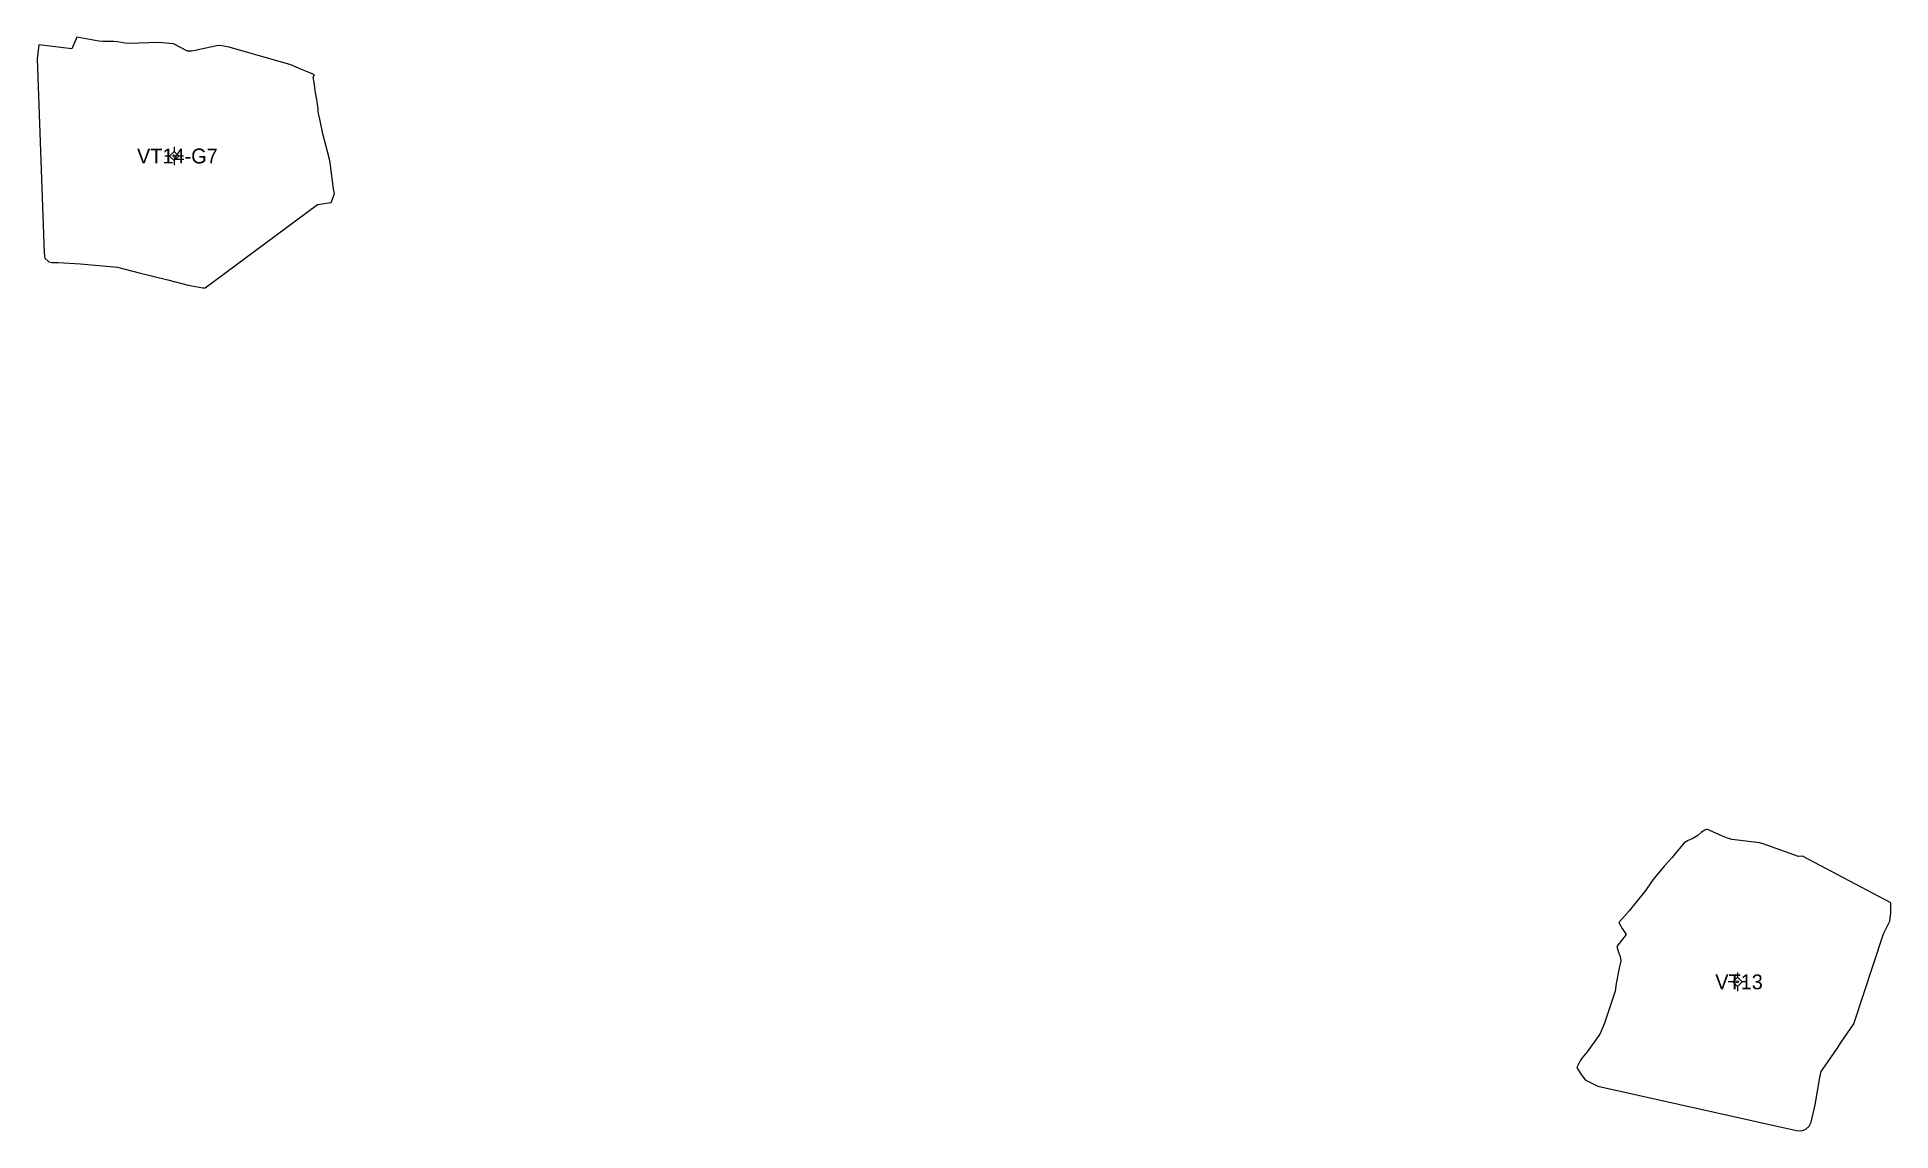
# Model space of a CAD drawing. Extents: x 543554 to 548996, y 1840763 to 1844578.
# Drawn here: x 543854.6 to 544103.9, y 1844431.2 to 1844578.3 of the extents above; entities that cross this region are included whole.
import ezdxf

# ---------------------------------------------------------------- set-up
doc = ezdxf.new("R2010")
doc.units = 0
for name, color, linetype in [('Level 11', 7, 'Continuous'), ('Level 16', 7, 'Continuous'), ('Level 30', 7, 'Continuous')]:
    doc.layers.add(name, color=color, linetype=linetype)

msp = doc.modelspace()

# ---------------------------------------------------------------- texts
at = {"layer": 'Level 16'}
for s, p in [('VT14-G7', (543868.04, 1844561.26)), ('VT13', (544080.3, 1844450.21))]:
    msp.add_text(s, height=2, dxfattribs=at).set_placement(p)

# ---------------------------------------------------------------- linework, layer by layer
at = {"layer": 'Level 11'}
for p, q in [((543873.03, 1844562.89), (543872.4, 1844562.26)), ((543873.03, 1844563.51), (543873.03, 1844562.89)), ((543873.65, 1844562.26), (543873.03, 1844562.89)), ((543872.4, 1844562.26), (543871.78, 1844562.26)), ((543872.4, 1844562.26), (543873.03, 1844561.64)), ((543873.03, 1844561.64), (543873.65, 1844562.26)), ((543873.03, 1844561.64), (543873.03, 1844561.01)), ((543874.28, 1844562.26), (543873.65, 1844562.26)), ((544082.66, 1844451.21), (544082.04, 1844451.21)), ((544083.29, 1844451.84), (544082.66, 1844451.21)), ((544082.66, 1844451.21), (544083.29, 1844450.59)), ((544083.29, 1844452.46), (544083.29, 1844451.84)), ((544083.91, 1844451.21), (544083.29, 1844451.84)), ((544083.29, 1844450.59), (544083.91, 1844451.21)), ((544083.29, 1844450.59), (544083.29, 1844449.96)), ((544084.54, 1844451.21), (544083.91, 1844451.21))]:
    msp.add_line(p, q, dxfattribs=at)
for centre in [(543873.03, 1844562.26), (544083.29, 1844451.21)]:
    msp.add_circle(centre, 0.15, dxfattribs=at)
at = {"layer": 'Level 30'}
for points in [[(543894.58, 1844557.24), (543894.46, 1844557.87), (543894.02, 1844561.34), (543893.92, 1844561.83), (543893.04, 1844565.24), (543892.64, 1844567.21), (543892.41, 1844568.19), (543892.38, 1844568.69), (543892.33, 1844569.18), (543892.16, 1844570.17), (543892.12, 1844570.16), (543892.08, 1844570.66), (543892.05, 1844570.66), (543891.98, 1844571.15), (543892, 1844571.16), (543891.84, 1844572.15), (543891.75, 1844572.87), (543891.91, 1844573.19), (543891.29, 1844573.45), (543890.16, 1844573.89), (543888.72, 1844574.51), (543880.44, 1844576.92), (543879.95, 1844577.01), (543879.45, 1844577.09), (543878.95, 1844577.11), (543875.86, 1844576.43), (543875.35, 1844576.38), (543874.84, 1844576.34), (543872.94, 1844577.33), (543870.95, 1844577.51), (543866.91, 1844577.4), (543866.41, 1844577.43), (543865.42, 1844577.62), (543864.92, 1844577.64), (543863.42, 1844577.66), (543862.92, 1844577.69), (543859.96, 1844578.25), (543859.28, 1844576.68), (543854.81, 1844577.19), (543854.6, 1844575.34), (543855.57, 1844549.26), (543855.64, 1844548.53), (543856.18, 1844548.03), (543856.57, 1844547.95), (543857.44, 1844547.92), (543860.43, 1844547.75), (543865.43, 1844547.33), (543868.34, 1844546.55), (543872.19, 1844545.6), (543874.92, 1844544.89), (543876.89, 1844544.52), (543877.21, 1844544.55), (543892.31, 1844555.75), (543894.14, 1844556.01), (543894.27, 1844556.33), (543894.58, 1844557.24)], [(544103.92, 1844461.67), (544103.9, 1844461.82), (544092.04, 1844468.09), (544091.48, 1844468.08), (544086.74, 1844469.78), (544086.23, 1844469.89), (544082.56, 1844470.37), (544082.06, 1844470.49), (544081.58, 1844470.66), (544079.27, 1844471.7), (544079.23, 1844471.73), (544078.88, 1844471.59), (544078.44, 1844471.32), (544077.94, 1844470.91), (544077.27, 1844470.47), (544076.64, 1844470.21), (544076.1, 1844469.92), (544074.82, 1844468.32), (544074.49, 1844467.93), (544073.44, 1844466.77), (544072.12, 1844465.19), (544071.82, 1844464.78), (544070.97, 1844463.52), (544069.65, 1844461.94), (544068.7, 1844460.74), (544067.33, 1844459.18), (544067.8, 1844458.4), (544068.33, 1844457.58), (544067.04, 1844455.98), (544067.26, 1844455.32), (544067.53, 1844454.63), (544067.62, 1844454.03), (544067.37, 1844453.04), (544066.98, 1844451), (544066.84, 1844449.96), (544065.42, 1844445.65), (544064.84, 1844444.26), (544064.57, 1844443.84), (544063.05, 1844441.8), (544062.41, 1844441), (544062.13, 1844440.58), (544061.67, 1844439.69), (544062.17, 1844438.89), (544062.82, 1844438.02), (544064.49, 1844437.2), (544091.22, 1844431.22), (544091.95, 1844431.17), (544092.5, 1844431.38), (544092.93, 1844431.8), (544093.18, 1844432.35), (544093.72, 1844434.69), (544094.37, 1844438.33), (544094.55, 1844439.17), (544095.08, 1844439.91), (544096.69, 1844442.24), (544097.25, 1844443.11), (544098.95, 1844445.58), (544102.94, 1844457.68), (544103.78, 1844459.35), (544103.9, 1844460.51), (544103.92, 1844461.67)]]:
    msp.add_lwpolyline(points, dxfattribs=at)

msp.set_redraw_order([(e.dxf.handle, doc.entitydb.next_handle()) for e in msp.query("TEXT MTEXT ATTDEF DIMENSION ARC_DIMENSION")])  # texts and dimensions are drawn at this point

doc.saveas('drawing.dxf')
